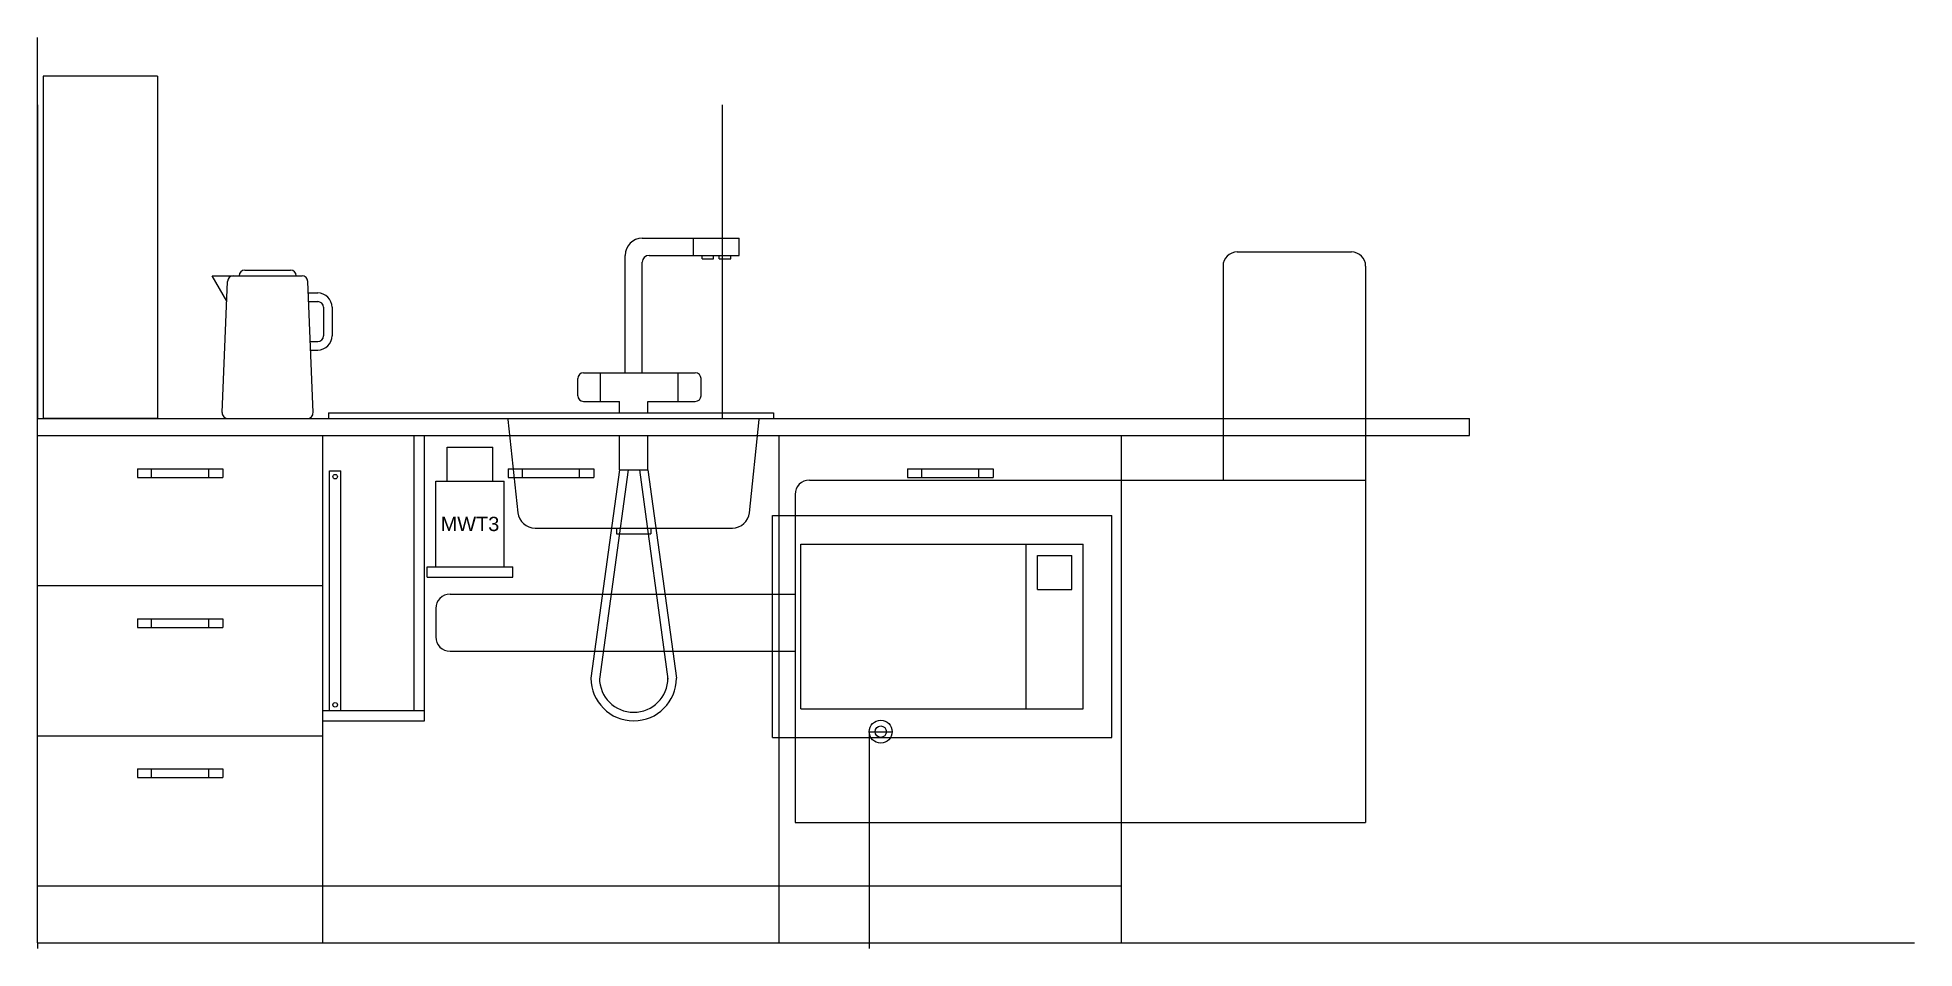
# Model space of a CAD drawing. Header units: millimetres. Extents: x 369 to 7898, y -3373 to 1610.
# Drawn here: x 4205.5 to 4534.5, y 130.4 to 290.1 of the extents above; entities that cross this region are included whole.
import ezdxf
from ezdxf.lldxf.tags import DXFTag

# ---------------------------------------------------------------- set-up
doc = ezdxf.new("R2010")
doc.units = ezdxf.units.MM
for name, color, linetype in [('Meble', 42, 'Continuous'), ('Meble wnętrze', 52, 'Continuous'), ('Płytki', 254, 'Continuous'), ('Urządzenia', 183, 'Continuous'), ('Usunięte', 10, 'Continuous')]:
    doc.layers.add(name, color=color, linetype=linetype)
tags = doc.linetypes.add('03B018', pattern=[5.4, 2.16, -3.24]).pattern_tags.tags
tags[6:7] = [DXFTag(74, 4), DXFTag(75, 0), DXFTag(340, '0'), DXFTag(46, 1.0), DXFTag(50, 0.0), DXFTag(44, 0.0), DXFTag(45, 0.0)]
tags[4:5] = [DXFTag(74, 4), DXFTag(75, 0), DXFTag(340, '0'), DXFTag(46, 1.0), DXFTag(50, 0.0), DXFTag(44, 0.0), DXFTag(45, 0.0)]

# ---------------------------------------------------------------- blocks, each defined once
blk = doc.blocks.new('Z$W@#22704')
for p, q in [((0, 0), (0, 38.9)), ((0, 38.9), (59.5, 38.9)), ((59.5, 0), (59.5, 38.9)), ((5, 5), (5, 33.9)), ((5, 33.9), (54.5, 33.9)), ((44.5, 5), (44.5, 33.9)), ((54.5, 5), (54.5, 33.9)), ((46.5, 31.9), (52.5, 31.9)), ((46.5, 25.9), (46.5, 31.9)), ((52.5, 25.9), (52.5, 31.9)), ((46.5, 25.9), (52.5, 25.9)), ((5, 5), (54.5, 5)), ((0, 0), (59.5, 0))]:
    blk.add_line(p, q)
blk = doc.blocks.new('Z$W@#20142')
at = {"layer": 'Płytki'}
for p, q in [((20, 60), (0, 60)), ((0, 60), (0, 0)), ((20, 60), (20, 0)), ((20, 0), (0, 0))]:
    blk.add_line(p, q, dxfattribs=at)
blk = doc.blocks.new('Z$W@#31998')
for p, q in [((0, 25), (3.68, 25)), ((2.55, 20.57), (0, 25)), ((1.76, 1.04), (2.68, 24.04)), ((3.68, 25), (15.76, 25)), ((4.72, 25), (4.72, 25)), ((5.72, 26), (13.72, 26)), ((14.72, 25), (14.72, 25)), ((17.68, 1.04), (16.76, 24.04)), ((16.84, 22), (18.5, 22)), ((16.9, 20.5), (18.5, 20.5)), ((19.5, 19.5), (19.5, 14.5)), ((21, 19.5), (21, 14.5)), ((17.18, 13.5), (18.5, 13.5)), ((17.24, 12), (18.5, 12)), ((2.76, 0), (16.68, 0))]:
    blk.add_line(p, q)
for centre, radius, start, end in [((3.68, 24), 1, 90, 177.7094), ((5.72, 25), 1, 90, 180), ((13.72, 25), 1, 0, 90), ((15.76, 24), 1, 2.2906, 90), ((18.5, 19.5), 2.5, 0, 90), ((18.5, 19.5), 1, 0, 90), ((18.5, 14.5), 1, 270, 0), ((18.5, 14.5), 2.5, 270, 0), ((2.76, 1), 1, 177.7094, 270), ((16.68, 1), 1, 270, 2.2906)]:
    blk.add_arc(centre, radius, start, end)
blk = doc.blocks.new('Z$W@#12423')
for p, q in [((0, 1), (0, 0)), ((0, 1), (78, 1)), ((0, 0), (78, 0)), ((78, 1), (78, 0))]:
    blk.add_line(p, q)
blk = doc.blocks.new('Z$W@#25996')
for p, q in [((1.72, 3.69), (0, 20)), ((42.28, 3.69), (44, 20)), ((4.7, 1), (39.3, 1)), ((19, 1), (19, 0)), ((19, 0), (25, 0)), ((25, 1), (25, 0))]:
    blk.add_line(p, q)
for centre, start, end in [((4.7, 4), 186.009, 270), ((39.3, 4), 270, 353.991)]:
    blk.add_arc(centre, 3, start, end)
blk = doc.blocks.new('Z$W@#16687')
for p, q in [((11.3, 30.6), (28.3, 30.6)), ((20.3, 27.6), (20.3, 30.6)), ((28.3, 27.6), (28.3, 30.6)), ((8.3, 7), (8.3, 27.6)), ((11.3, 7), (11.3, 26.41)), ((12.49, 27.6), (28.3, 27.6)), ((21.8, 27), (21.8, 27.6)), ((21.8, 27), (23.8, 27)), ((23.8, 27), (23.8, 27.6)), ((24.8, 27), (24.8, 27.6)), ((24.8, 27), (26.8, 27)), ((26.8, 27), (26.8, 27.6)), ((1, 7), (20.6, 7)), ((4, 2), (4, 7)), ((17.6, 2), (17.6, 7)), ((0, 3), (0, 6)), ((21.6, 3), (21.6, 6)), ((1, 2), (7.3, 2)), ((7.3, 0), (7.3, 2)), ((12.3, 2), (20.6, 2)), ((12.3, 0), (12.3, 2))]:
    blk.add_line(p, q)
for centre, radius, start, end in [((11.3, 27.6), 3, 90, 180), ((12.49, 26.41), 1.19, 90, 180), ((1, 6), 1, 90, 180), ((20.6, 6), 1, 0, 90), ((1, 3), 1, 180, 270), ((20.6, 3), 1, 270, 0)]:
    blk.add_arc(centre, radius, start, end)
blk = doc.blocks.new('Z$W@#22549')
for p, q in [((5, 44), (5, 50)), ((10, 44), (10, 50)), ((5, 44), (0, 7.5)), ((6.51, 44), (1.49, 7.3)), ((5, 44), (10, 44)), ((8.49, 44), (13.51, 7.3)), ((10, 44), (15, 7.5))]:
    blk.add_line(p, q)
for radius in [7.5, 6]:
    blk.add_arc((7.5, 7.5), radius, 180, 0)
blk = doc.blocks.new('Z$W@#292')
for p, q in [((0, 1.5), (15, 1.5)), ((0, 1.5), (0, 0)), ((0, 0), (15, 0)), ((2.5, 0), (2.5, 1.5)), ((12.5, 0), (12.5, 1.5)), ((15, 1.5), (15, 0))]:
    blk.add_line(p, q)
blk = doc.blocks.new('Z$W@#27593')
for p, q in [((0, 0), (0, 88.9)), ((0, 88.9), (60, 88.9)), ((60, 0), (60, 88.9)), ((0, 10), (60, 10)), ((0, 0), (60, 0))]:
    blk.add_line(p, q)
blk.add_blockref('Z$W@#292', (22.5, 81.575))
blk = doc.blocks.new('Z$W@#22725')
for p, q in [((0, 0), (0, 88.9)), ((0, 88.9), (80, 88.9)), ((80, 0), (80, 88.9)), ((0, 10), (80, 10)), ((0, 0), (80, 0))]:
    blk.add_line(p, q)
blk.add_blockref('Z$W@#292', (32.5, 81.575))
blk = doc.blocks.new('Z$W@#13031')
for p, q in [((0, 0), (0, 88.9)), ((0, 88.9), (50, 88.9)), ((50, 0), (50, 88.9)), ((0, 62.6), (50, 62.6)), ((0, 36.3), (50, 36.3)), ((0, 10), (50, 10)), ((0, 0), (50, 0))]:
    blk.add_line(p, q)
for p in [(17.5, 81.575), (17.5, 55.275), (17.5, 28.975)]:
    blk.add_blockref('Z$W@#292', p)
blk = doc.blocks.new('Z$W@#15724')
for p, q in [((0, 0), (0, 42)), ((0, 42), (2, 42)), ((2, 0), (2, 42)), ((0, 0), (2, 0))]:
    blk.add_line(p, q)
for centre in [(1, 41), (1, 1)]:
    blk.add_circle(centre, 0.4)
blk = doc.blocks.new('Z$W@#26962')
for p, q in [((140.5, 100), (160.5, 100)), ((138, 97.5), (138, 60)), ((163, 97.5), (163, 0)), ((65.5, 60), (163, 60)), ((63, 57.5), (63, 0)), ((63, 0), (163, 0))]:
    blk.add_line(p, q)
at = {"linetype": '03B018'}
for p, q in [((2.5, 40), (63, 40)), ((0, 37.5), (0, 32.5)), ((2.5, 30), (63, 30))]:
    blk.add_line(p, q, dxfattribs=at)
for centre, start, end in [((140.5, 97.5), 90, 180), ((160.5, 97.5), 0, 90), ((65.5, 57.5), 90, 180)]:
    blk.add_arc(centre, 2.5, start, end)
for centre, start, end in [((2.5, 37.5), 90, 180), ((2.5, 32.5), 180, 270)]:
    blk.add_arc(centre, 2.5, start, end, dxfattribs=at)
blk = doc.blocks.new('Z$W@#11023')
for p, q in [((2, 21), (10, 21)), ((2, 15), (2, 21)), ((10, 15), (10, 21)), ((0, 0), (0, 15)), ((0, 15), (12, 15)), ((12, 0), (12, 15)), ((0, 0), (12, 0))]:
    blk.add_line(p, q)
at = {"insert": (6, 7.5), "char_height": 2.5, "width": 12, "attachment_point": 5}
blk.add_mtext('{\\fArial|b0|i0|c238|p0;MWT3}', dxfattribs=at)
blk = doc.blocks.new('Z$W@#22658')
for p, q in [((16, 1.8), (16, 50)), ((16, 50), (17.8, 50)), ((17.8, 0), (17.8, 50)), ((0, 1.8), (17.8, 1.8)), ((0, 0), (0, 1.8)), ((0, 0), (17.8, 0))]:
    blk.add_line(p, q)
blk = doc.blocks.new('Z$W@#23851')
for p, q in [((0, 1.8), (15, 1.8)), ((0, 0), (0, 1.8)), ((0, 0), (15, 0)), ((15, 0), (15, 1.8))]:
    blk.add_line(p, q)
blk = doc.blocks.new('Z$W@#2324')
for p, q in [((0, 0), (0, 3)), ((0, 3), (251, 3)), ((0, 0), (251, 0)), ((251, 0), (251, 3))]:
    blk.add_line(p, q)

msp = doc.modelspace()

# ---------------------------------------------------------------- linework, layer by layer
at = {"layer": 'Meble'}
msp.add_line((4205.524, 223.301), (4205.524, 290.083), dxfattribs=at)
at = {"layer": 'Płytki'}
for p, q in [((4205.524, 278.301), (4205.524, 223.301)), ((4325.524, 278.301), (4325.524, 223.301)), ((4205.524, 223.301), (4456.524, 223.301)), ((4205.524, 131.401), (4534.524, 131.401)), ((4205.524, 131.401), (4205.524, 130.401))]:
    msp.add_line(p, q, dxfattribs=at)
at = {"layer": 'Usunięte'}
for q in [(4355.324, 168.401), (4351.324, 130.401)]:
    msp.add_line((4351.324, 168.401), q, dxfattribs=at)
for radius in [2, 1]:
    msp.add_circle((4353.324, 168.401), radius, dxfattribs=at)

# ---------------------------------------------------------------- block references
at = {"layer": 'Meble'}
for name, p in [('Z$W@#2324', (4205.524, 220.301)), ('Z$W@#13031', (4205.524, 131.401)), ('Z$W@#22725', (4255.524, 131.401)), ('Z$W@#27593', (4335.524, 131.401))]:
    msp.add_blockref(name, p, dxfattribs=at)
at = {"layer": 'Meble wnętrze'}
for name, p in [('Z$W@#26962', (4275.324, 152.501)), ('Z$W@#25996', (4288.024, 203.101)), ('Z$W@#22658', (4255.524, 170.301)), ('Z$W@#11023', (4275.324, 197.301)), ('Z$W@#22549', (4302.524, 170.301)), ('Z$W@#15724', (4256.698, 172.101)), ('Z$W@#23851', (4273.824, 195.501))]:
    msp.add_blockref(name, p, dxfattribs=at)
at = {"layer": 'Urządzenia'}
for name, p in [('Z$W@#20142', (4206.524, 223.301)), ('Z$W@#16687', (4300.224, 224.301)), ('Z$W@#31998', (4236.14, 223.301)), ('Z$W@#12423', (4256.524, 223.301))]:
    msp.add_blockref(name, p, dxfattribs=at)
at = {"layer": 'Usunięte'}
msp.add_blockref('Z$W@#22704', (4334.324, 167.401), dxfattribs=at)

doc.saveas('drawing.dxf')
